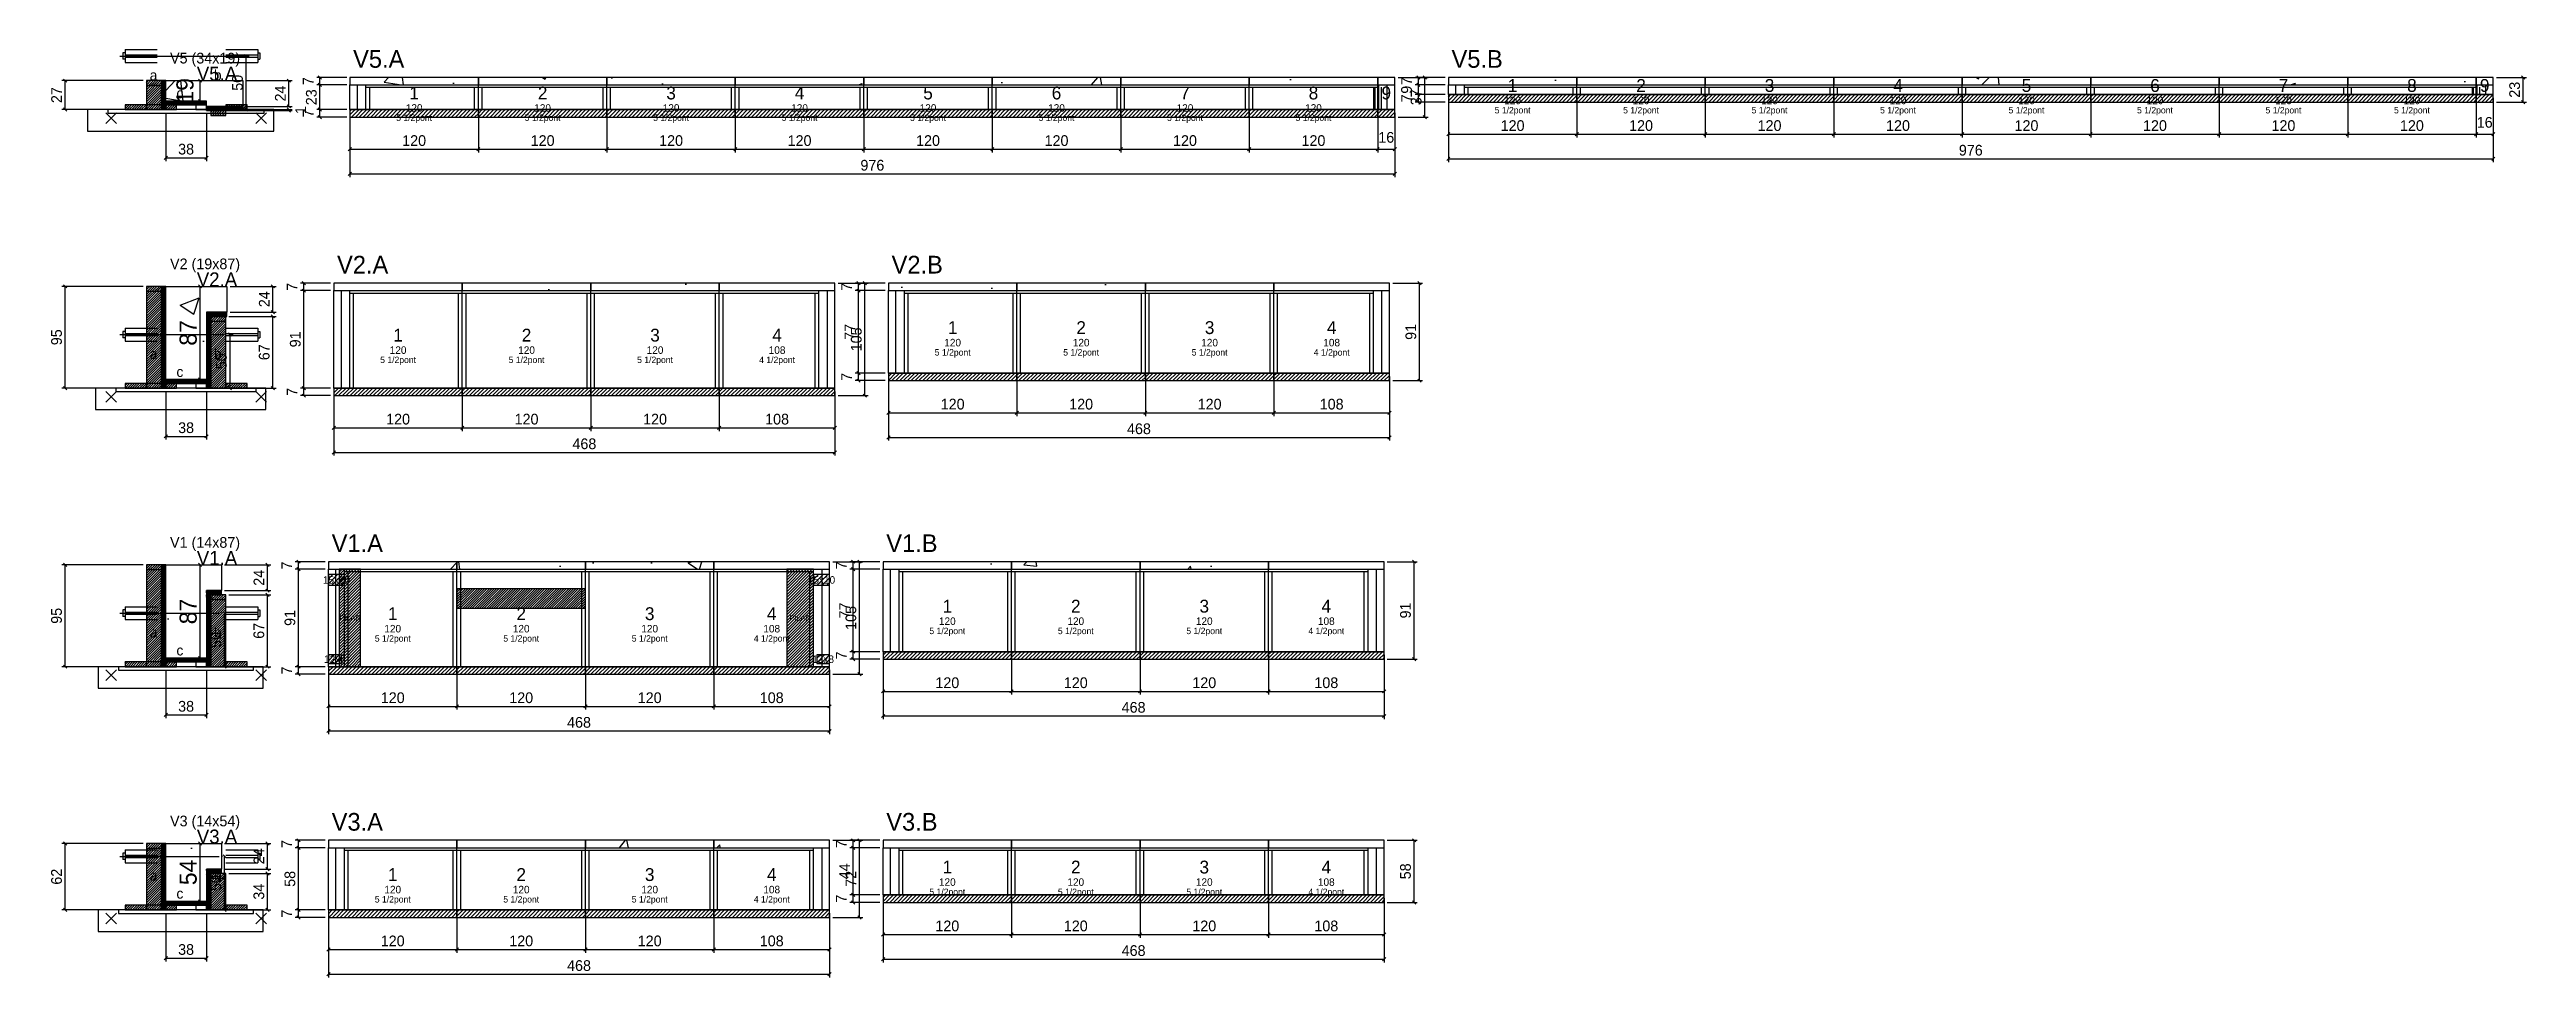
# Model space of a CAD drawing. Extents: x -69 to 3070, y -1060 to 1250.
# Drawn here: x -69 to 2245, y -1060 to -194 of the extents above; entities that cross this region are included whole.
import ezdxf
from ezdxf.enums import TextEntityAlignment as Align

# ---------------------------------------------------------------- set-up
doc = ezdxf.new("R2010")
doc.units = 0
for name, color, linetype in [('5', 5, 'Continuous'), ('barrote', 126, 'Continuous'), ('CONCRETO', 251, 'Continuous'), ('COTA', 241, 'Continuous'), ('Cota Seção (2x)', 241, 'Continuous'), ('detalhes', 7, 'Continuous'), ('Hachura', 251, 'Continuous'), ('Madeira', 126, 'Continuous'), ('NOMENCLATURA', 7, 'Continuous'), ('Painéis', 200, 'Continuous'), ('presilha', 224, 'Continuous'), ('SARR_2.2x7', 40, 'Continuous'), ('SARR_3.5x7', 81, 'Continuous'), ('SCO-___-LAJ', 224, 'Continuous'), ('TENSOR', 224, 'Continuous'), ('texto', 7, 'Continuous'), ('Texto Seção', 7, 'Continuous')]:
    doc.layers.add(name, color=color, linetype=linetype)
doc.dimstyles.new('PAINEL', dxfattribs={"dimtxt": 10, "dimasz": 3, "dimexe": 3, "dimexo": 3, "dimgap": 3, "dimtad": 1, "dimblk": 'OBLIQUE', "dimblk1": 'OBLIQUE', "dimcen": 2.5, "dimclrd": 4, "dimclre": 4, "dimclrt": 240, "dimazin": 3, "dimtfac": 1, "dimtmove": 0, "dimatfit": 3})
doc.dimstyles.new('SECAO2X', dxfattribs={"dimtxt": 16, "dimasz": 3, "dimexe": 3, "dimexo": 3, "dimgap": 3, "dimtad": 1, "dimblk": 'OBLIQUE', "dimblk1": 'OBLIQUE', "dimcen": 2.5, "dimclrd": 4, "dimclre": 4, "dimclrt": 240, "dimazin": 3, "dimtfac": 1, "dimtmove": 0, "dimatfit": 3})

msp = doc.modelspace()

# ---------------------------------------------------------------- texts
at = {"layer": '5'}
for s, height, p in [('1', 12, (272, -234.5)), ('2', 12, (392, -234.5)), ('3', 12, (512, -234.5)), ('4', 12, (632, -234.5)), ('5', 12, (752, -234.5)), ('6', 12, (872, -234.5)), ('7', 12, (992, -234.5)), ('8', 12, (1112, -234.5)), ('9', 12, (1180, -234.5)), ('1', 12, (1298, -227.5)), ('2', 12, (1418, -227.5)), ('3', 12, (1538, -227.5)), ('4', 12, (1658, -227.5)), ('5', 12, (1778, -227.5)), ('6', 12, (1898, -227.5)), ('7', 12, (2018, -227.5)), ('8', 12, (2138, -227.5)), ('9', 12, (2206, -227.5)), ('120', 7, (272, -248.5)), ('120', 7, (392, -248.5)), ('120', 7, (512, -248.5)), ('120', 7, (632, -248.5)), ('120', 7, (752, -248.5)), ('120', 7, (872, -248.5)), ('120', 7, (992, -248.5)), ('120', 7, (1112, -248.5)), ('120', 7, (1298, -241.5)), ('120', 7, (1418, -241.5)), ('120', 7, (1538, -241.5)), ('120', 7, (1658, -241.5)), ('120', 7, (1778, -241.5)), ('120', 7, (1898, -241.5)), ('120', 7, (2018, -241.5)), ('120', 7, (2138, -241.5)), ('1', 12, (257, -460.5)), ('2', 12, (377, -460.5)), ('3', 12, (497, -460.5)), ('4', 12, (611, -460.5)), ('1', 12, (775, -453.5)), ('2', 12, (895, -453.5)), ('3', 12, (1015, -453.5)), ('4', 12, (1129, -453.5)), ('120', 7, (257, -474.5)), ('120', 7, (377, -474.5)), ('120', 7, (497, -474.5)), ('108', 7, (611, -474.5)), ('120', 7, (775, -467.5)), ('120', 7, (895, -467.5)), ('120', 7, (1015, -467.5)), ('108', 7, (1129, -467.5)), ('15x10', 7, (199.5, -689)), ('15x10', 7, (652.5, -689)), ('1', 12, (252, -720.5)), ('2', 12, (372, -720.5)), ('3', 12, (492, -720.5)), ('4', 12, (606, -720.5)), ('1', 12, (770, -713.5)), ('2', 12, (890, -713.5)), ('3', 12, (1010, -713.5)), ('4', 12, (1124, -713.5)), ('PILAR', 5, (212, -724.5)), ('120', 7, (252, -734.5)), ('120', 7, (372, -734.5)), ('120', 7, (492, -734.5)), ('108', 7, (606, -734.5)), ('PILAR', 5, (632.5, -724.5)), ('120', 7, (770, -727.5)), ('120', 7, (890, -727.5)), ('120', 7, (1010, -727.5)), ('108', 7, (1124, -727.5)), ('12x8', 7, (198, -763)), ('12x8', 7, (654, -763)), ('1', 12, (252, -964)), ('2', 12, (372, -964)), ('3', 12, (492, -964)), ('4', 12, (606, -964)), ('120', 7, (770, -971)), ('1', 12, (770, -957)), ('120', 7, (890, -971)), ('2', 12, (890, -957)), ('120', 7, (1010, -971)), ('3', 12, (1010, -957)), ('108', 7, (1124, -971)), ('4', 12, (1124, -957)), ('120', 7, (252, -978)), ('120', 7, (372, -978)), ('120', 7, (492, -978)), ('108', 7, (606, -978))]:
    msp.add_text(s, height=height, dxfattribs=at).set_placement(p, align=Align.MIDDLE_CENTER)
at = {"layer": 'detalhes'}
for s, p in [('a', (25, -222.7)), ('b', (85, -222.7)), ('c', (50, -239.5)), ('a', (25, -482.7)), ('b', (85, -482.7)), ('c', (50, -499.5)), ('a', (25, -742.7)), ('b', (85, -742.7)), ('c', (50, -759.5)), ('a', (25, -969.7)), ('b', (85, -969.7)), ('c', (50, -986.5))]:
    msp.add_text(s, height=9.6, dxfattribs=at).set_placement(p)
at = {"layer": 'NOMENCLATURA'}
for s, p in [('V5.A', (215, -211)), ('V5.B', (1241, -211)), ('V2.A', (200, -403)), ('V2.B', (718, -403)), ('V1.A', (195, -663)), ('V1.B', (713, -663)), ('V3.A', (195, -923)), ('V3.B', (713, -923))]:
    msp.add_text(s, height=16.5, dxfattribs=at).set_placement(p)
at = {"layer": 'texto', "char_height": 6, "attachment_point": 5}
for s, insert in [('5 1/2pont', (272, -258.5)), ('5 1/2pont', (392, -258.5)), ('5 1/2pont', (512, -258.5)), ('5 1/2pont', (632, -258.5)), ('5 1/2pont', (752, -258.5)), ('5 1/2pont', (872, -258.5)), ('5 1/2pont', (992, -258.5)), ('5 1/2pont', (1112, -258.5)), ('5 1/2pont', (1298, -251.5)), ('5 1/2pont', (1418, -251.5)), ('5 1/2pont', (1538, -251.5)), ('5 1/2pont', (1658, -251.5)), ('5 1/2pont', (1778, -251.5)), ('5 1/2pont', (1898, -251.5)), ('5 1/2pont', (2018, -251.5)), ('5 1/2pont', (2138, -251.5)), ('5 1/2pont', (257, -484.5)), ('5 1/2pont', (377, -484.5)), ('5 1/2pont', (497, -484.5)), ('4 1/2pont', (611, -484.5)), ('5 1/2pont', (775, -477.5)), ('5 1/2pont', (895, -477.5)), ('5 1/2pont', (1015, -477.5)), ('4 1/2pont', (1129, -477.5)), ('5 1/2pont', (252, -744.5)), ('5 1/2pont', (372, -744.5)), ('5 1/2pont', (492, -744.5)), ('4 1/2pont', (606, -744.5)), ('5 1/2pont', (770, -737.5)), ('5 1/2pont', (890, -737.5)), ('5 1/2pont', (1010, -737.5)), ('4 1/2pont', (1124, -737.5)), ('5 1/2pont', (252, -988)), ('5 1/2pont', (372, -988)), ('5 1/2pont', (492, -988)), ('4 1/2pont', (606, -988)), ('5 1/2pont', (770, -981)), ('5 1/2pont', (890, -981)), ('5 1/2pont', (1010, -981)), ('4 1/2pont', (1124, -981))]:
    msp.add_mtext(s, dxfattribs=dict(at, insert=insert))
at = {"layer": 'Texto Seção'}
for s, height, p in [('V5 (34x19)', 10, (44, -207)), ('V5.A', 13, (69, -223)), ('V2 (19x87)', 10, (44, -399)), ('V2.A', 13, (69, -415)), ('V1 (14x87)', 10, (44, -659)), ('V1.A', 13, (69, -675)), ('V3 (14x54)', 10, (44, -919)), ('V3.A', 13, (69, -935))]:
    msp.add_text(s, height=height, dxfattribs=at).set_placement(p)

# ---------------------------------------------------------------- blocks, each defined once
blk = doc.blocks.new('_OBLIQUE')
at = {"color": 0, "linetype": 'BYBLOCK'}
blk.add_line((-0.5, -0.5), (0.5, 0.5), dxfattribs=at)

# ---------------------------------------------------------------- dimensions: what is measured, and where the dimension line sits
at = {"layer": 'COTA'}
for base, p1, p2 in [((115, -250), (96, -250), (96, -200)), ((-54, -250), (2, -250), (22, -223)), ((155, -247), (112, -247), (112, -223)), ((184, -227), (212, -227), (212, -220)), ((184, -250), (212, -250), (212, -227)), ((1216, -257), (1188, -257), (1188, -220)), ((1210, -227), (1238, -227), (1238, -220)), ((1210, -236), (1238, -236), (1238, -227)), ((2242, -243), (2214, -243), (2214, -220)), ((155, -250), (96, -250), (96, -251)), ((184, -257), (212, -257), (212, -250)), ((1210, -243), (1238, -243), (1238, -236)), ((-54, -510), (2, -510), (22, -415)), ((140, -439), (97, -439), (97, -415)), ((169, -419), (197, -419), (197, -412)), ((693, -517), (665, -517), (665, -412)), ((687, -419), (715, -419), (715, -412)), ((1211, -503), (1183, -503), (1183, -412)), ((169, -510), (197, -510), (197, -419)), ((687, -496), (715, -496), (715, -419)), ((100, -510), (96, -510), (96, -460)), ((140, -510), (96, -510), (96, -443)), ((169, -517), (197, -517), (197, -510)), ((687, -503), (715, -503), (715, -496)), ((164, -679), (192, -679), (192, -672)), ((688, -777), (660, -777), (660, -672)), ((682, -679), (710, -679), (710, -672)), ((1206, -763), (1178, -763), (1178, -672)), ((-54, -770), (2, -770), (22, -675)), ((135, -699), (92, -699), (92, -675)), ((164, -770), (192, -770), (192, -679)), ((682, -756), (710, -756), (710, -679)), ((135, -770), (96, -770), (96, -703)), ((95, -770), (96, -770), (96, -720)), ((682, -763), (710, -763), (710, -756)), ((164, -777), (192, -777), (192, -770)), ((-54, -997), (2, -997), (22, -935)), ((95, -997), (96, -997), (96, -947)), ((135, -959), (92, -959), (92, -935)), ((164, -939), (192, -939), (192, -932)), ((164, -997), (192, -997), (192, -939)), ((688, -1004), (660, -1004), (660, -932)), ((682, -939), (710, -939), (710, -932)), ((682, -983), (710, -983), (710, -939)), ((1206, -990), (1178, -990), (1178, -932)), ((135, -997), (96, -997), (96, -963)), ((682, -990), (710, -990), (710, -983)), ((164, -1004), (192, -1004), (192, -997))]:
    msp.add_linear_dim(base=base, p1=p1, p2=p2, angle=90, dimstyle='PAINEL', dxfattribs=at).render()
for base, p1, p2 in [((40, -295), (40, -250), (78, -250)), ((212, -287), (212, -250), (332, -250)), ((212, -310), (212, -250), (1188, -250)), ((332, -287), (332, -250), (452, -250)), ((452, -287), (452, -250), (572, -250)), ((572, -287), (572, -250), (692, -250)), ((692, -287), (692, -250), (812, -250)), ((812, -287), (812, -250), (932, -250)), ((932, -287), (932, -250), (1052, -250)), ((1052, -287), (1052, -250), (1172, -250)), ((1172, -287), (1172, -250), (1188, -250)), ((1238, -273), (1238, -236), (1358, -236)), ((1238, -296), (1238, -236), (2214, -236)), ((1358, -273), (1358, -236), (1478, -236)), ((1478, -273), (1478, -236), (1598, -236)), ((1598, -273), (1598, -236), (1718, -236)), ((1718, -273), (1718, -236), (1838, -236)), ((1838, -273), (1838, -236), (1958, -236)), ((1958, -273), (1958, -236), (2078, -236)), ((2078, -273), (2078, -236), (2198, -236)), ((2198, -273), (2198, -236), (2214, -236)), ((715, -533), (715, -496), (835, -496)), ((715, -556), (715, -496), (1183, -496)), ((835, -533), (835, -496), (955, -496)), ((955, -533), (955, -496), (1075, -496)), ((1075, -533), (1075, -496), (1183, -496)), ((40, -555), (40, -510), (78, -510)), ((197, -547), (197, -510), (317, -510)), ((197, -570), (197, -510), (665, -510)), ((317, -547), (317, -510), (437, -510)), ((437, -547), (437, -510), (557, -510)), ((557, -547), (557, -510), (665, -510)), ((710, -793), (710, -756), (830, -756)), ((710, -816), (710, -756), (1178, -756)), ((830, -793), (830, -756), (950, -756)), ((950, -793), (950, -756), (1070, -756)), ((1070, -793), (1070, -756), (1178, -756)), ((40, -815), (40, -770), (78, -770)), ((192, -807), (192, -770), (312, -770)), ((192, -830), (192, -770), (660, -770)), ((312, -807), (312, -770), (432, -770)), ((432, -807), (432, -770), (552, -770)), ((552, -807), (552, -770), (660, -770)), ((710, -1020), (710, -983), (830, -983)), ((710, -1043), (710, -983), (1178, -983)), ((830, -1020), (830, -983), (950, -983)), ((950, -1020), (950, -983), (1070, -983)), ((1070, -1020), (1070, -983), (1178, -983)), ((40, -1042), (40, -997), (78, -997)), ((192, -1034), (192, -997), (312, -997)), ((192, -1057), (192, -997), (660, -997)), ((312, -1034), (312, -997), (432, -997)), ((432, -1034), (432, -997), (552, -997)), ((552, -1034), (552, -997), (660, -997))]:
    msp.add_linear_dim(base=base, p1=p1, p2=p2, dimstyle='PAINEL', dxfattribs=at).render()
at = {"layer": 'Cota Seção (2x)'}
for base, p1, p2 in [((72, -242), (40, -242), (40, -223)), ((72, -502), (40, -502), (40, -415)), ((72, -762), (40, -762), (40, -675)), ((72, -989), (40, -989), (40, -935))]:
    msp.add_linear_dim(base=base, p1=p1, p2=p2, angle=90, dimstyle='SECAO2X', dxfattribs=at).render()

# ---------------------------------------------------------------- hatches: boundary and pattern name
at = {"layer": 'Hachura'}
h = msp.add_hatch(dxfattribs=at)
h.set_pattern_fill('ANSI31', scale=0.5)
h.paths.add_polyline_path([(22, -250), (36, -250), (36, -223), (22, -223)])
h = msp.add_hatch(dxfattribs=at)
h.set_pattern_fill('ANSI31', scale=0.5)
h.paths.add_polyline_path([(22, -227.4), (36, -227.4), (36, -223), (22, -223)])
h = msp.add_hatch(dxfattribs=at)
h.set_pattern_fill('SOLID')
h.paths.add_polyline_path([(36, -250), (40, -250), (40, -223), (36, -223)])
h = msp.add_hatch(dxfattribs=at)
h.set_pattern_fill('AR-CONC')
h.paths.add_polyline_path([(40, -242), (40, -223), (112, -223), (112, -247), (78, -247), (78, -242)])
h = msp.add_hatch(dxfattribs=at)
h.set_pattern_fill('AR-CONC', scale=0.8)
h.paths.add_polyline_path([(212, -227), (332, -227), (332, -220), (212, -220)])
h = msp.add_hatch(dxfattribs=at)
h.set_pattern_fill('AR-CONC', scale=0.8)
h.paths.add_polyline_path([(332, -227), (452, -227), (452, -220), (332, -220)])
h = msp.add_hatch(dxfattribs=at)
h.set_pattern_fill('AR-CONC', scale=0.8)
h.paths.add_polyline_path([(452, -227), (572, -227), (572, -220), (452, -220)])
h = msp.add_hatch(dxfattribs=at)
h.set_pattern_fill('AR-CONC', scale=0.8)
h.paths.add_polyline_path([(572, -227), (692, -227), (692, -220), (572, -220)])
h = msp.add_hatch(dxfattribs=at)
h.set_pattern_fill('AR-CONC', scale=0.8)
h.paths.add_polyline_path([(692, -227), (812, -227), (812, -220), (692, -220)])
h = msp.add_hatch(dxfattribs=at)
h.set_pattern_fill('AR-CONC', scale=0.8)
h.paths.add_polyline_path([(812, -227), (932, -227), (932, -220), (812, -220)])
h = msp.add_hatch(dxfattribs=at)
h.set_pattern_fill('AR-CONC', scale=0.8)
h.paths.add_polyline_path([(932, -227), (1052, -227), (1052, -220), (932, -220)])
h = msp.add_hatch(dxfattribs=at)
h.set_pattern_fill('AR-CONC', scale=0.8)
h.paths.add_polyline_path([(1052, -227), (1172, -227), (1172, -220), (1052, -220)])
h = msp.add_hatch(dxfattribs=at)
h.set_pattern_fill('AR-CONC', scale=0.8)
h.paths.add_polyline_path([(1172, -227), (1188, -227), (1188, -220), (1172, -220)])
h = msp.add_hatch(dxfattribs=at)
h.set_pattern_fill('AR-CONC', scale=0.8)
h.paths.add_polyline_path([(1238, -227), (1358, -227), (1358, -220), (1238, -220)])
h = msp.add_hatch(dxfattribs=at)
h.set_pattern_fill('AR-CONC', scale=0.8)
h.paths.add_polyline_path([(1358, -227), (1478, -227), (1478, -220), (1358, -220)])
h = msp.add_hatch(dxfattribs=at)
h.set_pattern_fill('AR-CONC', scale=0.8)
h.paths.add_polyline_path([(1478, -227), (1598, -227), (1598, -220), (1478, -220)])
h = msp.add_hatch(dxfattribs=at)
h.set_pattern_fill('AR-CONC', scale=0.8)
h.paths.add_polyline_path([(1598, -227), (1718, -227), (1718, -220), (1598, -220)])
h = msp.add_hatch(dxfattribs=at)
h.set_pattern_fill('AR-CONC', scale=0.8)
h.paths.add_polyline_path([(1718, -227), (1838, -227), (1838, -220), (1718, -220)])
h = msp.add_hatch(dxfattribs=at)
h.set_pattern_fill('AR-CONC', scale=0.8)
h.paths.add_polyline_path([(1838, -227), (1958, -227), (1958, -220), (1838, -220)])
h = msp.add_hatch(dxfattribs=at)
h.set_pattern_fill('AR-CONC', scale=0.8)
h.paths.add_polyline_path([(1958, -227), (2078, -227), (2078, -220), (1958, -220)])
h = msp.add_hatch(dxfattribs=at)
h.set_pattern_fill('AR-CONC', scale=0.8)
h.paths.add_polyline_path([(2078, -227), (2198, -227), (2198, -220), (2078, -220)])
h = msp.add_hatch(dxfattribs=at)
h.set_pattern_fill('AR-CONC', scale=0.8)
h.paths.add_polyline_path([(2198, -227), (2214, -227), (2214, -220), (2198, -220)])
h = msp.add_hatch(dxfattribs=at)
h.set_pattern_fill('ANSI31', scale=0.5)
h.paths.add_polyline_path([(2, -250), (22, -250), (22, -245.6), (2, -245.6)])
h = msp.add_hatch(dxfattribs=at)
h.set_pattern_fill('SOLID')
h.paths.add_polyline_path([(40, -245.6), (78, -245.6), (78, -242), (40, -242)])
h = msp.add_hatch(dxfattribs=at)
h.set_pattern_fill('ANSI31', scale=0.5)
h.paths.add_polyline_path([(40, -250), (50, -250), (50, -245.6), (40, -245.6)])
h = msp.add_hatch(dxfattribs=at)
h.set_pattern_fill('SOLID')
h.paths.add_polyline_path([(78, -251), (112, -251), (112, -247), (78, -247)])
h = msp.add_hatch(dxfattribs=at)
h.set_pattern_fill('SOLID')
h.paths.add_polyline_path([(78, -250), (82, -250), (82, -251), (78, -251)])
h = msp.add_hatch(dxfattribs=at)
h.set_pattern_fill('ANSI31', scale=0.5)
h.paths.add_polyline_path([(82, -250), (96, -250), (96, -251), (82, -251)])
h = msp.add_hatch(dxfattribs=at)
h.set_pattern_fill('ANSI31', scale=0.5)
h.paths.add_polyline_path([(82, -255.4), (96, -255.4), (96, -251), (82, -251)])
h = msp.add_hatch(dxfattribs=at)
h.set_pattern_fill('ANSI31', scale=0.5)
h.paths.add_polyline_path([(96, -250), (116, -250), (116, -245.6), (96, -245.6)])
h = msp.add_hatch(dxfattribs=at)
h.set_pattern_fill('ANSI31', scale=0.8)
h.paths.add_polyline_path([(212, -257), (332, -257), (332, -250), (212, -250)])
h = msp.add_hatch(dxfattribs=at)
h.set_pattern_fill('ANSI31', scale=0.8)
h.paths.add_polyline_path([(332, -257), (452, -257), (452, -250), (332, -250)])
h = msp.add_hatch(dxfattribs=at)
h.set_pattern_fill('ANSI31', scale=0.8)
h.paths.add_polyline_path([(452, -257), (572, -257), (572, -250), (452, -250)])
h = msp.add_hatch(dxfattribs=at)
h.set_pattern_fill('ANSI31', scale=0.8)
h.paths.add_polyline_path([(572, -257), (692, -257), (692, -250), (572, -250)])
h = msp.add_hatch(dxfattribs=at)
h.set_pattern_fill('ANSI31', scale=0.8)
h.paths.add_polyline_path([(692, -257), (812, -257), (812, -250), (692, -250)])
h = msp.add_hatch(dxfattribs=at)
h.set_pattern_fill('ANSI31', scale=0.8)
h.paths.add_polyline_path([(812, -257), (932, -257), (932, -250), (812, -250)])
h = msp.add_hatch(dxfattribs=at)
h.set_pattern_fill('ANSI31', scale=0.8)
h.paths.add_polyline_path([(932, -257), (1052, -257), (1052, -250), (932, -250)])
h = msp.add_hatch(dxfattribs=at)
h.set_pattern_fill('ANSI31', scale=0.8)
h.paths.add_polyline_path([(1052, -257), (1172, -257), (1172, -250), (1052, -250)])
h = msp.add_hatch(dxfattribs=at)
h.set_pattern_fill('ANSI31', scale=0.8)
h.paths.add_polyline_path([(1172, -257), (1188, -257), (1188, -250), (1172, -250)])
h = msp.add_hatch(dxfattribs=at)
h.set_pattern_fill('ANSI31', scale=0.8)
h.paths.add_polyline_path([(1238, -243), (1358, -243), (1358, -236), (1238, -236)])
h = msp.add_hatch(dxfattribs=at)
h.set_pattern_fill('ANSI31', scale=0.8)
h.paths.add_polyline_path([(1358, -243), (1478, -243), (1478, -236), (1358, -236)])
h = msp.add_hatch(dxfattribs=at)
h.set_pattern_fill('ANSI31', scale=0.8)
h.paths.add_polyline_path([(1478, -243), (1598, -243), (1598, -236), (1478, -236)])
h = msp.add_hatch(dxfattribs=at)
h.set_pattern_fill('ANSI31', scale=0.8)
h.paths.add_polyline_path([(1598, -243), (1718, -243), (1718, -236), (1598, -236)])
h = msp.add_hatch(dxfattribs=at)
h.set_pattern_fill('ANSI31', scale=0.8)
h.paths.add_polyline_path([(1718, -243), (1838, -243), (1838, -236), (1718, -236)])
h = msp.add_hatch(dxfattribs=at)
h.set_pattern_fill('ANSI31', scale=0.8)
h.paths.add_polyline_path([(1838, -243), (1958, -243), (1958, -236), (1838, -236)])
h = msp.add_hatch(dxfattribs=at)
h.set_pattern_fill('ANSI31', scale=0.8)
h.paths.add_polyline_path([(1958, -243), (2078, -243), (2078, -236), (1958, -236)])
h = msp.add_hatch(dxfattribs=at)
h.set_pattern_fill('ANSI31', scale=0.8)
h.paths.add_polyline_path([(2078, -243), (2198, -243), (2198, -236), (2078, -236)])
h = msp.add_hatch(dxfattribs=at)
h.set_pattern_fill('ANSI31', scale=0.8)
h.paths.add_polyline_path([(2198, -243), (2214, -243), (2214, -236), (2198, -236)])
h = msp.add_hatch(dxfattribs=at)
h.set_pattern_fill('ANSI31', scale=0.5)
h.paths.add_polyline_path([(22, -510), (36, -510), (36, -415), (22, -415)])
h = msp.add_hatch(dxfattribs=at)
h.set_pattern_fill('ANSI31', scale=0.5)
h.paths.add_polyline_path([(22, -419.4), (36, -419.4), (36, -415), (22, -415)])
h = msp.add_hatch(dxfattribs=at)
h.set_pattern_fill('SOLID')
h.paths.add_polyline_path([(36, -510), (40, -510), (40, -415), (36, -415)])
h = msp.add_hatch(dxfattribs=at)
h.set_pattern_fill('AR-CONC')
h.paths.add_polyline_path([(40, -502), (40, -415), (97, -415), (97, -439), (78, -439), (78, -502)])
h = msp.add_hatch(dxfattribs=at)
h.set_pattern_fill('AR-CONC', scale=0.8)
h.paths.add_polyline_path([(197, -419), (317, -419), (317, -412), (197, -412)])
h = msp.add_hatch(dxfattribs=at)
h.set_pattern_fill('AR-CONC', scale=0.8)
h.paths.add_polyline_path([(317, -419), (437, -419), (437, -412), (317, -412)])
h = msp.add_hatch(dxfattribs=at)
h.set_pattern_fill('AR-CONC', scale=0.8)
h.paths.add_polyline_path([(437, -419), (557, -419), (557, -412), (437, -412)])
h = msp.add_hatch(dxfattribs=at)
h.set_pattern_fill('AR-CONC', scale=0.8)
h.paths.add_polyline_path([(557, -419), (665, -419), (665, -412), (557, -412)])
h = msp.add_hatch(dxfattribs=at)
h.set_pattern_fill('AR-CONC', scale=0.8)
h.paths.add_polyline_path([(715, -419), (835, -419), (835, -412), (715, -412)])
h = msp.add_hatch(dxfattribs=at)
h.set_pattern_fill('AR-CONC', scale=0.8)
h.paths.add_polyline_path([(835, -419), (955, -419), (955, -412), (835, -412)])
h = msp.add_hatch(dxfattribs=at)
h.set_pattern_fill('AR-CONC', scale=0.8)
h.paths.add_polyline_path([(955, -419), (1075, -419), (1075, -412), (955, -412)])
h = msp.add_hatch(dxfattribs=at)
h.set_pattern_fill('AR-CONC', scale=0.8)
h.paths.add_polyline_path([(1075, -419), (1183, -419), (1183, -412), (1075, -412)])
h = msp.add_hatch(dxfattribs=at)
h.set_pattern_fill('SOLID')
h.paths.add_polyline_path([(78, -443), (97, -443), (97, -439), (78, -439)])
h = msp.add_hatch(dxfattribs=at)
h.set_pattern_fill('SOLID')
h.paths.add_polyline_path([(78, -510), (82, -510), (82, -443), (78, -443)])
h = msp.add_hatch(dxfattribs=at)
h.set_pattern_fill('ANSI31', scale=0.5)
h.paths.add_polyline_path([(82, -510), (96, -510), (96, -443), (82, -443)])
h = msp.add_hatch(dxfattribs=at)
h.set_pattern_fill('ANSI31', scale=0.5)
h.paths.add_polyline_path([(82, -447.4), (96, -447.4), (96, -443), (82, -443)])
h = msp.add_hatch(dxfattribs=at)
h.set_pattern_fill('ANSI31', scale=0.5)
h.paths.add_polyline_path([(2, -510), (22, -510), (22, -505.6), (2, -505.6)])
h = msp.add_hatch(dxfattribs=at)
h.set_pattern_fill('SOLID')
h.paths.add_polyline_path([(40, -505.6), (78, -505.6), (78, -502), (40, -502)])
h = msp.add_hatch(dxfattribs=at)
h.set_pattern_fill('ANSI31', scale=0.5)
h.paths.add_polyline_path([(40, -510), (50, -510), (50, -505.6), (40, -505.6)])
h = msp.add_hatch(dxfattribs=at)
h.set_pattern_fill('ANSI31', scale=0.5)
h.paths.add_polyline_path([(96, -510), (116, -510), (116, -505.6), (96, -505.6)])
h = msp.add_hatch(dxfattribs=at)
h.set_pattern_fill('ANSI31', scale=0.8)
h.paths.add_polyline_path([(715, -503), (835, -503), (835, -496), (715, -496)])
h = msp.add_hatch(dxfattribs=at)
h.set_pattern_fill('ANSI31', scale=0.8)
h.paths.add_polyline_path([(835, -503), (955, -503), (955, -496), (835, -496)])
h = msp.add_hatch(dxfattribs=at)
h.set_pattern_fill('ANSI31', scale=0.8)
h.paths.add_polyline_path([(955, -503), (1075, -503), (1075, -496), (955, -496)])
h = msp.add_hatch(dxfattribs=at)
h.set_pattern_fill('ANSI31', scale=0.8)
h.paths.add_polyline_path([(1075, -503), (1183, -503), (1183, -496), (1075, -496)])
h = msp.add_hatch(dxfattribs=at)
h.set_pattern_fill('ANSI31', scale=0.8)
h.paths.add_polyline_path([(197, -517), (317, -517), (317, -510), (197, -510)])
h = msp.add_hatch(dxfattribs=at)
h.set_pattern_fill('ANSI31', scale=0.8)
h.paths.add_polyline_path([(317, -517), (437, -517), (437, -510), (317, -510)])
h = msp.add_hatch(dxfattribs=at)
h.set_pattern_fill('ANSI31', scale=0.8)
h.paths.add_polyline_path([(437, -517), (557, -517), (557, -510), (437, -510)])
h = msp.add_hatch(dxfattribs=at)
h.set_pattern_fill('ANSI31', scale=0.8)
h.paths.add_polyline_path([(557, -517), (665, -517), (665, -510), (557, -510)])
h = msp.add_hatch(dxfattribs=at)
h.set_pattern_fill('ANSI31', scale=0.5)
h.paths.add_polyline_path([(22, -770), (36, -770), (36, -675), (22, -675)])
h = msp.add_hatch(dxfattribs=at)
h.set_pattern_fill('ANSI31', scale=0.5)
h.paths.add_polyline_path([(22, -679.4), (36, -679.4), (36, -675), (22, -675)])
h = msp.add_hatch(dxfattribs=at)
h.set_pattern_fill('SOLID')
h.paths.add_polyline_path([(36, -770), (40, -770), (40, -675), (36, -675)])
h = msp.add_hatch(dxfattribs=at)
h.set_pattern_fill('AR-CONC')
h.paths.add_polyline_path([(40, -762), (40, -675), (92, -675), (92, -699), (78, -699), (78, -762)])
h = msp.add_hatch(dxfattribs=at)
h.set_pattern_fill('AR-CONC', scale=0.8)
h.paths.add_polyline_path([(192, -679), (312, -679), (312, -672), (192, -672)])
h = msp.add_hatch(dxfattribs=at)
h.set_pattern_fill('ANSI31')
h.paths.add_polyline_path([(192, -694), (207, -694), (207, -684), (192, -684)])
h = msp.add_hatch(dxfattribs=at)
h.set_pattern_fill('ANSI31', scale=0.6)
h.paths.add_polyline_path([(202, -770), (222, -770), (222, -679), (202, -679)])
h = msp.add_hatch(dxfattribs=at)
h.set_pattern_fill('AR-CONC', scale=0.8)
h.paths.add_polyline_path([(312, -679), (432, -679), (432, -672), (312, -672)])
h = msp.add_hatch(dxfattribs=at)
h.set_pattern_fill('AR-CONC', scale=0.8)
h.paths.add_polyline_path([(432, -679), (552, -679), (552, -672), (432, -672)])
h = msp.add_hatch(dxfattribs=at)
h.set_pattern_fill('AR-CONC', scale=0.8)
h.paths.add_polyline_path([(552, -679), (660, -679), (660, -672), (552, -672)])
h = msp.add_hatch(dxfattribs=at)
h.set_pattern_fill('ANSI31', scale=0.6)
h.paths.add_polyline_path([(620, -770), (645, -770), (645, -679), (620, -679)])
h = msp.add_hatch(dxfattribs=at)
h.set_pattern_fill('ANSI31')
h.paths.add_polyline_path([(645, -694), (660, -694), (660, -684), (645, -684)])
h = msp.add_hatch(dxfattribs=at)
h.set_pattern_fill('AR-CONC', scale=0.8)
h.paths.add_polyline_path([(710, -679), (830, -679), (830, -672), (710, -672)])
h = msp.add_hatch(dxfattribs=at)
h.set_pattern_fill('AR-CONC', scale=0.8)
h.paths.add_polyline_path([(830, -679), (950, -679), (950, -672), (830, -672)])
h = msp.add_hatch(dxfattribs=at)
h.set_pattern_fill('AR-CONC', scale=0.8)
h.paths.add_polyline_path([(950, -679), (1070, -679), (1070, -672), (950, -672)])
h = msp.add_hatch(dxfattribs=at)
h.set_pattern_fill('AR-CONC', scale=0.8)
h.paths.add_polyline_path([(1070, -679), (1178, -679), (1178, -672), (1070, -672)])
h = msp.add_hatch(dxfattribs=at)
h.set_pattern_fill('SOLID')
h.paths.add_polyline_path([(78, -703), (92, -703), (92, -699), (78, -699)])
h = msp.add_hatch(dxfattribs=at)
h.set_pattern_fill('SOLID')
h.paths.add_polyline_path([(78, -770), (82, -770), (82, -703), (78, -703)])
h = msp.add_hatch(dxfattribs=at)
h.set_pattern_fill('ANSI31', scale=0.5)
h.paths.add_polyline_path([(82, -770), (96, -770), (96, -703), (82, -703)])
h = msp.add_hatch(dxfattribs=at)
h.set_pattern_fill('ANSI31', scale=0.5)
h.paths.add_polyline_path([(82, -707.4), (96, -707.4), (96, -703), (82, -703)])
h = msp.add_hatch(dxfattribs=at)
h.set_pattern_fill('ANSI31', scale=0.5)
h.paths.add_polyline_path([(312, -715.4), (432, -715.4), (432, -697.2), (312, -697.2)])
h = msp.add_hatch(dxfattribs=at)
h.set_pattern_fill('SOLID')
h.paths.add_polyline_path([(40, -765.6), (78, -765.6), (78, -762), (40, -762)])
h = msp.add_hatch(dxfattribs=at)
h.set_pattern_fill('ANSI31')
h.paths.add_polyline_path([(192, -767), (204, -767), (204, -759), (192, -759)])
h = msp.add_hatch(dxfattribs=at)
h.set_pattern_fill('ANSI31')
h.paths.add_polyline_path([(648, -767), (660, -767), (660, -759), (648, -759)])
h = msp.add_hatch(dxfattribs=at)
h.set_pattern_fill('ANSI31', scale=0.8)
h.paths.add_polyline_path([(710, -763), (830, -763), (830, -756), (710, -756)])
h = msp.add_hatch(dxfattribs=at)
h.set_pattern_fill('ANSI31', scale=0.8)
h.paths.add_polyline_path([(830, -763), (950, -763), (950, -756), (830, -756)])
h = msp.add_hatch(dxfattribs=at)
h.set_pattern_fill('ANSI31', scale=0.8)
h.paths.add_polyline_path([(950, -763), (1070, -763), (1070, -756), (950, -756)])
h = msp.add_hatch(dxfattribs=at)
h.set_pattern_fill('ANSI31', scale=0.8)
h.paths.add_polyline_path([(1070, -763), (1178, -763), (1178, -756), (1070, -756)])
h = msp.add_hatch(dxfattribs=at)
h.set_pattern_fill('ANSI31', scale=0.5)
h.paths.add_polyline_path([(2, -770), (22, -770), (22, -765.6), (2, -765.6)])
h = msp.add_hatch(dxfattribs=at)
h.set_pattern_fill('ANSI31', scale=0.5)
h.paths.add_polyline_path([(40, -770), (50, -770), (50, -765.6), (40, -765.6)])
h = msp.add_hatch(dxfattribs=at)
h.set_pattern_fill('ANSI31', scale=0.5)
h.paths.add_polyline_path([(96, -770), (116, -770), (116, -765.6), (96, -765.6)])
h = msp.add_hatch(dxfattribs=at)
h.set_pattern_fill('ANSI31', scale=0.8)
h.paths.add_polyline_path([(192, -777), (312, -777), (312, -770), (192, -770)])
h = msp.add_hatch(dxfattribs=at)
h.set_pattern_fill('ANSI31', scale=0.8)
h.paths.add_polyline_path([(312, -777), (432, -777), (432, -770), (312, -770)])
h = msp.add_hatch(dxfattribs=at)
h.set_pattern_fill('ANSI31', scale=0.8)
h.paths.add_polyline_path([(432, -777), (552, -777), (552, -770), (432, -770)])
h = msp.add_hatch(dxfattribs=at)
h.set_pattern_fill('ANSI31', scale=0.8)
h.paths.add_polyline_path([(552, -777), (660, -777), (660, -770), (552, -770)])
h = msp.add_hatch(dxfattribs=at)
h.set_pattern_fill('ANSI31', scale=0.5)
h.paths.add_polyline_path([(22, -997), (36, -997), (36, -935), (22, -935)])
h = msp.add_hatch(dxfattribs=at)
h.set_pattern_fill('ANSI31', scale=0.5)
h.paths.add_polyline_path([(22, -939.4), (36, -939.4), (36, -935), (22, -935)])
h = msp.add_hatch(dxfattribs=at)
h.set_pattern_fill('SOLID')
h.paths.add_polyline_path([(36, -997), (40, -997), (40, -935), (36, -935)])
h = msp.add_hatch(dxfattribs=at)
h.set_pattern_fill('AR-CONC')
h.paths.add_polyline_path([(40, -989), (40, -935), (92, -935), (92, -959), (78, -959), (78, -989)])
h = msp.add_hatch(dxfattribs=at)
h.set_pattern_fill('AR-CONC', scale=0.8)
h.paths.add_polyline_path([(192, -939), (312, -939), (312, -932), (192, -932)])
h = msp.add_hatch(dxfattribs=at)
h.set_pattern_fill('AR-CONC', scale=0.8)
h.paths.add_polyline_path([(312, -939), (432, -939), (432, -932), (312, -932)])
h = msp.add_hatch(dxfattribs=at)
h.set_pattern_fill('AR-CONC', scale=0.8)
h.paths.add_polyline_path([(432, -939), (552, -939), (552, -932), (432, -932)])
h = msp.add_hatch(dxfattribs=at)
h.set_pattern_fill('AR-CONC', scale=0.8)
h.paths.add_polyline_path([(552, -939), (660, -939), (660, -932), (552, -932)])
h = msp.add_hatch(dxfattribs=at)
h.set_pattern_fill('AR-CONC', scale=0.8)
h.paths.add_polyline_path([(710, -939), (830, -939), (830, -932), (710, -932)])
h = msp.add_hatch(dxfattribs=at)
h.set_pattern_fill('AR-CONC', scale=0.8)
h.paths.add_polyline_path([(830, -939), (950, -939), (950, -932), (830, -932)])
h = msp.add_hatch(dxfattribs=at)
h.set_pattern_fill('AR-CONC', scale=0.8)
h.paths.add_polyline_path([(950, -939), (1070, -939), (1070, -932), (950, -932)])
h = msp.add_hatch(dxfattribs=at)
h.set_pattern_fill('AR-CONC', scale=0.8)
h.paths.add_polyline_path([(1070, -939), (1178, -939), (1178, -932), (1070, -932)])
h = msp.add_hatch(dxfattribs=at)
h.set_pattern_fill('SOLID')
h.paths.add_polyline_path([(78, -963), (92, -963), (92, -959), (78, -959)])
h = msp.add_hatch(dxfattribs=at)
h.set_pattern_fill('SOLID')
h.paths.add_polyline_path([(78, -997), (82, -997), (82, -963), (78, -963)])
h = msp.add_hatch(dxfattribs=at)
h.set_pattern_fill('ANSI31', scale=0.5)
h.paths.add_polyline_path([(82, -997), (96, -997), (96, -963), (82, -963)])
h = msp.add_hatch(dxfattribs=at)
h.set_pattern_fill('ANSI31', scale=0.5)
h.paths.add_polyline_path([(82, -967.4), (96, -967.4), (96, -963), (82, -963)])
h = msp.add_hatch(dxfattribs=at)
h.set_pattern_fill('ANSI31', scale=0.5)
h.paths.add_polyline_path([(2, -997), (22, -997), (22, -992.6), (2, -992.6)])
h = msp.add_hatch(dxfattribs=at)
h.set_pattern_fill('SOLID')
h.paths.add_polyline_path([(40, -992.6), (78, -992.6), (78, -989), (40, -989)])
h = msp.add_hatch(dxfattribs=at)
h.set_pattern_fill('ANSI31', scale=0.5)
h.paths.add_polyline_path([(40, -997), (50, -997), (50, -992.6), (40, -992.6)])
h = msp.add_hatch(dxfattribs=at)
h.set_pattern_fill('ANSI31', scale=0.5)
h.paths.add_polyline_path([(96, -997), (116, -997), (116, -992.6), (96, -992.6)])
h = msp.add_hatch(dxfattribs=at)
h.set_pattern_fill('ANSI31', scale=0.8)
h.paths.add_polyline_path([(710, -990), (830, -990), (830, -983), (710, -983)])
h = msp.add_hatch(dxfattribs=at)
h.set_pattern_fill('ANSI31', scale=0.8)
h.paths.add_polyline_path([(830, -990), (950, -990), (950, -983), (830, -983)])
h = msp.add_hatch(dxfattribs=at)
h.set_pattern_fill('ANSI31', scale=0.8)
h.paths.add_polyline_path([(950, -990), (1070, -990), (1070, -983), (950, -983)])
h = msp.add_hatch(dxfattribs=at)
h.set_pattern_fill('ANSI31', scale=0.8)
h.paths.add_polyline_path([(1070, -990), (1178, -990), (1178, -983), (1070, -983)])
h = msp.add_hatch(dxfattribs=at)
h.set_pattern_fill('ANSI31', scale=0.8)
h.paths.add_polyline_path([(192, -1004), (312, -1004), (312, -997), (192, -997)])
h = msp.add_hatch(dxfattribs=at)
h.set_pattern_fill('ANSI31', scale=0.8)
h.paths.add_polyline_path([(312, -1004), (432, -1004), (432, -997), (312, -997)])
h = msp.add_hatch(dxfattribs=at)
h.set_pattern_fill('ANSI31', scale=0.8)
h.paths.add_polyline_path([(432, -1004), (552, -1004), (552, -997), (432, -997)])
h = msp.add_hatch(dxfattribs=at)
h.set_pattern_fill('ANSI31', scale=0.8)
h.paths.add_polyline_path([(552, -1004), (660, -1004), (660, -997), (552, -997)])

# ---------------------------------------------------------------- linework, layer by layer
for p, q in [((0, -197), (0, -203)), ((2, -197), (0, -197)), ((2, -203), (0, -203)), ((2, -194), (32, -194)), ((2, -194), (2, -206)), ((2, -199), (32, -199)), ((2, -201), (32, -201)), ((2, -206), (32, -206)), ((96, -194), (126, -194)), ((96, -199), (126, -199)), ((96, -201), (126, -201)), ((96, -206), (126, -206)), ((126, -194), (126, -206)), ((126, -197), (128, -197)), ((126, -203), (128, -203)), ((128, -197), (128, -203)), ((0, -457), (0, -463)), ((2, -457), (0, -457)), ((2, -454), (32, -454)), ((2, -454), (2, -466)), ((2, -459), (32, -459)), ((2, -461), (32, -461)), ((96, -454), (126, -454)), ((96, -459), (126, -459)), ((96, -461), (126, -461)), ((126, -454), (126, -466)), ((126, -457), (128, -457)), ((128, -457), (128, -463)), ((2, -463), (0, -463)), ((2, -466), (32, -466)), ((96, -466), (126, -466)), ((126, -463), (128, -463)), ((0, -717), (0, -723)), ((2, -717), (0, -717)), ((2, -714), (32, -714)), ((2, -714), (2, -726)), ((96, -714), (126, -714)), ((126, -714), (126, -726)), ((126, -717), (128, -717)), ((128, -717), (128, -723)), ((2, -723), (0, -723)), ((2, -719), (32, -719)), ((2, -721), (32, -721)), ((2, -726), (32, -726)), ((96, -719), (126, -719)), ((96, -721), (126, -721)), ((96, -726), (126, -726)), ((126, -723), (128, -723)), ((0, -944), (0, -950)), ((2, -944), (0, -944)), ((2, -941), (32, -941)), ((2, -941), (2, -953)), ((2, -946), (32, -946)), ((2, -948), (32, -948)), ((96, -941), (126, -941)), ((96, -946), (126, -946)), ((96, -948), (126, -948)), ((126, -941), (126, -953)), ((126, -944), (128, -944)), ((128, -944), (128, -950)), ((2, -950), (0, -950)), ((2, -953), (32, -953)), ((96, -953), (126, -953)), ((126, -950), (128, -950))]:
    msp.add_line(p, q)
at = {"layer": 'barrote'}
for points in [[(-33, -270), (141, -270), (141, -250), (-33, -250)], [(-25.5, -530), (133.5, -530), (133.5, -510), (-25.5, -510)], [(-23, -790), (131, -790), (131, -770), (-23, -770)], [(-23, -1017), (131, -1017), (131, -997), (-23, -997)]]:
    msp.add_lwpolyline(points, close=True, dxfattribs=at)
at = {"layer": 'CONCRETO'}
for points in [[(40, -242), (40, -223), (112, -223), (112, -247), (78, -247), (78, -242)], [(40, -502), (40, -415), (97, -415), (97, -439), (78, -439), (78, -502)], [(40, -762), (40, -675), (92, -675), (92, -699), (78, -699), (78, -762)], [(40, -989), (40, -935), (92, -935), (92, -959), (78, -959), (78, -989)]]:
    msp.add_lwpolyline(points, close=True, dxfattribs=at)
at = {"layer": 'Madeira'}
for points in [[(22, -250), (36, -250), (36, -223), (22, -223)], [(22, -227.4), (36, -227.4), (36, -223), (22, -223)], [(2, -250), (22, -250), (22, -245.6), (2, -245.6)], [(22, -250), (36, -250), (36, -245.6), (22, -245.6)], [(40, -250), (50, -250), (50, -245.6), (40, -245.6)], [(68, -250), (78, -250), (78, -245.6), (68, -245.6)], [(82, -250), (96, -250), (96, -251), (82, -251)], [(82, -255.4), (96, -255.4), (96, -251), (82, -251)], [(96, -250), (116, -250), (116, -245.6), (96, -245.6)], [(22, -510), (36, -510), (36, -415), (22, -415)], [(22, -419.4), (36, -419.4), (36, -415), (22, -415)], [(82, -510), (96, -510), (96, -443), (82, -443)], [(82, -447.4), (96, -447.4), (96, -443), (82, -443)], [(2, -510), (22, -510), (22, -505.6), (2, -505.6)], [(22, -510), (36, -510), (36, -505.6), (22, -505.6)], [(40, -510), (50, -510), (50, -505.6), (40, -505.6)], [(68, -510), (78, -510), (78, -505.6), (68, -505.6)], [(96, -510), (116, -510), (116, -505.6), (96, -505.6)], [(22, -770), (36, -770), (36, -675), (22, -675)], [(22, -679.4), (36, -679.4), (36, -675), (22, -675)], [(82, -770), (96, -770), (96, -703), (82, -703)], [(82, -707.4), (96, -707.4), (96, -703), (82, -703)], [(2, -770), (22, -770), (22, -765.6), (2, -765.6)], [(22, -770), (36, -770), (36, -765.6), (22, -765.6)], [(40, -770), (50, -770), (50, -765.6), (40, -765.6)], [(68, -770), (78, -770), (78, -765.6), (68, -765.6)], [(96, -770), (116, -770), (116, -765.6), (96, -765.6)], [(22, -997), (36, -997), (36, -935), (22, -935)], [(22, -939.4), (36, -939.4), (36, -935), (22, -935)], [(82, -997), (96, -997), (96, -963), (82, -963)], [(82, -967.4), (96, -967.4), (96, -963), (82, -963)], [(2, -997), (22, -997), (22, -992.6), (2, -992.6)], [(22, -997), (36, -997), (36, -992.6), (22, -992.6)], [(40, -997), (50, -997), (50, -992.6), (40, -992.6)], [(68, -997), (78, -997), (78, -992.6), (68, -992.6)], [(96, -997), (116, -997), (116, -992.6), (96, -992.6)]]:
    msp.add_lwpolyline(points, close=True, dxfattribs=at)
at = {"layer": 'Painéis'}
for p, q in [((212, -227), (332, -227)), ((212, -250), (212, -227)), ((332, -250), (332, -227)), ((332, -250), (332, -227)), ((332, -227), (452, -227)), ((332, -250), (332, -227)), ((452, -250), (452, -227)), ((452, -250), (452, -227)), ((452, -227), (572, -227)), ((452, -250), (452, -227)), ((572, -250), (572, -227)), ((572, -250), (572, -227)), ((572, -227), (692, -227)), ((572, -250), (572, -227)), ((692, -250), (692, -227)), ((692, -250), (692, -227)), ((692, -227), (812, -227)), ((692, -250), (692, -227)), ((812, -250), (812, -227)), ((812, -250), (812, -227)), ((812, -227), (932, -227)), ((812, -250), (812, -227)), ((932, -250), (932, -227)), ((932, -250), (932, -227)), ((932, -227), (1052, -227)), ((932, -250), (932, -227)), ((1052, -250), (1052, -227)), ((1052, -250), (1052, -227)), ((1052, -227), (1172, -227)), ((1052, -250), (1052, -227)), ((1172, -250), (1172, -227)), ((1172, -250), (1172, -227)), ((1172, -227), (1188, -227)), ((1172, -250), (1172, -227)), ((1188, -250), (1188, -227)), ((1238, -227), (1358, -227)), ((1238, -236), (1238, -227)), ((1358, -236), (1358, -227)), ((1358, -236), (1358, -227)), ((1358, -227), (1478, -227)), ((1358, -236), (1358, -227)), ((1478, -236), (1478, -227)), ((1478, -236), (1478, -227)), ((1478, -227), (1598, -227)), ((1478, -236), (1478, -227)), ((1598, -236), (1598, -227)), ((1598, -236), (1598, -227)), ((1598, -227), (1718, -227)), ((1598, -236), (1598, -227)), ((1718, -236), (1718, -227)), ((1718, -236), (1718, -227)), ((1718, -227), (1838, -227)), ((1718, -236), (1718, -227)), ((1838, -236), (1838, -227)), ((1838, -236), (1838, -227)), ((1838, -227), (1958, -227)), ((1838, -236), (1838, -227)), ((1958, -236), (1958, -227)), ((1958, -236), (1958, -227)), ((1958, -227), (2078, -227)), ((1958, -236), (1958, -227)), ((2078, -236), (2078, -227)), ((2078, -236), (2078, -227)), ((2078, -227), (2198, -227)), ((2078, -236), (2078, -227)), ((2198, -236), (2198, -227)), ((2198, -236), (2198, -227)), ((2198, -227), (2214, -227)), ((2198, -236), (2198, -227)), ((2214, -236), (2214, -227)), ((212, -250), (332, -250)), ((332, -250), (452, -250)), ((452, -250), (572, -250)), ((572, -250), (692, -250)), ((692, -250), (812, -250)), ((812, -250), (932, -250)), ((932, -250), (1052, -250)), ((1052, -250), (1172, -250)), ((1172, -250), (1188, -250)), ((1238, -236), (1358, -236)), ((1358, -236), (1478, -236)), ((1478, -236), (1598, -236)), ((1598, -236), (1718, -236)), ((1718, -236), (1838, -236)), ((1838, -236), (1958, -236)), ((1958, -236), (2078, -236)), ((2078, -236), (2198, -236)), ((2198, -236), (2214, -236)), ((197, -419), (317, -419)), ((197, -510), (197, -419)), ((317, -510), (317, -419)), ((317, -510), (317, -419)), ((317, -419), (437, -419)), ((317, -510), (317, -419)), ((437, -510), (437, -419)), ((437, -510), (437, -419)), ((437, -419), (557, -419)), ((437, -510), (437, -419)), ((557, -510), (557, -419)), ((557, -510), (557, -419)), ((557, -419), (665, -419)), ((557, -510), (557, -419)), ((665, -510), (665, -419)), ((715, -419), (835, -419)), ((715, -496), (715, -419)), ((835, -496), (835, -419)), ((835, -496), (835, -419)), ((835, -419), (955, -419)), ((835, -496), (835, -419)), ((955, -496), (955, -419)), ((955, -496), (955, -419)), ((955, -419), (1075, -419)), ((955, -496), (955, -419)), ((1075, -496), (1075, -419)), ((1075, -496), (1075, -419)), ((1075, -419), (1183, -419)), ((1075, -496), (1075, -419)), ((1183, -496), (1183, -419)), ((715, -496), (835, -496)), ((835, -496), (955, -496)), ((955, -496), (1075, -496)), ((1075, -496), (1183, -496)), ((197, -510), (317, -510)), ((317, -510), (437, -510)), ((437, -510), (557, -510)), ((557, -510), (665, -510)), ((192, -679), (312, -679)), ((192, -770), (192, -679)), ((312, -770), (312, -679)), ((312, -770), (312, -679)), ((312, -679), (432, -679)), ((312, -770), (312, -679)), ((432, -770), (432, -679)), ((432, -770), (432, -679)), ((432, -679), (552, -679)), ((432, -770), (432, -679)), ((552, -770), (552, -679)), ((552, -770), (552, -679)), ((552, -679), (660, -679)), ((552, -770), (552, -679)), ((660, -770), (660, -679)), ((710, -679), (830, -679)), ((710, -756), (710, -679)), ((830, -756), (830, -679)), ((830, -756), (830, -679)), ((830, -679), (950, -679)), ((830, -756), (830, -679)), ((950, -756), (950, -679)), ((950, -756), (950, -679)), ((950, -679), (1070, -679)), ((950, -756), (950, -679)), ((1070, -756), (1070, -679)), ((1070, -756), (1070, -679)), ((1070, -679), (1178, -679)), ((1070, -756), (1070, -679)), ((1178, -756), (1178, -679)), ((710, -756), (830, -756)), ((830, -756), (950, -756)), ((950, -756), (1070, -756)), ((1070, -756), (1178, -756)), ((192, -770), (312, -770)), ((312, -770), (432, -770)), ((432, -770), (552, -770)), ((552, -770), (660, -770)), ((192, -939), (312, -939)), ((192, -997), (192, -939)), ((312, -997), (312, -939)), ((312, -997), (312, -939)), ((312, -939), (432, -939)), ((312, -997), (312, -939)), ((432, -997), (432, -939)), ((432, -997), (432, -939)), ((432, -939), (552, -939)), ((432, -997), (432, -939)), ((552, -997), (552, -939)), ((552, -997), (552, -939)), ((552, -939), (660, -939)), ((552, -997), (552, -939)), ((660, -997), (660, -939)), ((710, -939), (830, -939)), ((710, -983), (710, -939)), ((830, -983), (830, -939)), ((830, -983), (830, -939)), ((830, -939), (950, -939)), ((830, -983), (830, -939)), ((950, -983), (950, -939)), ((950, -983), (950, -939)), ((950, -939), (1070, -939)), ((950, -983), (950, -939)), ((1070, -983), (1070, -939)), ((1070, -983), (1070, -939)), ((1070, -939), (1178, -939)), ((1070, -983), (1070, -939)), ((1178, -983), (1178, -939)), ((710, -983), (830, -983)), ((830, -983), (950, -983)), ((950, -983), (1070, -983)), ((1070, -983), (1178, -983)), ((192, -997), (312, -997)), ((312, -997), (432, -997)), ((432, -997), (552, -997)), ((552, -997), (660, -997))]:
    msp.add_line(p, q, dxfattribs=at)
for points in [[(36, -250), (40, -250), (40, -223), (36, -223)], [(40, -245.6), (78, -245.6), (78, -242), (40, -242)], [(78, -251), (112, -251), (112, -247), (78, -247)], [(78, -250), (82, -250), (82, -251), (78, -251)], [(36, -510), (40, -510), (40, -415), (36, -415)], [(78, -443), (97, -443), (97, -439), (78, -439)], [(78, -510), (82, -510), (82, -443), (78, -443)], [(40, -505.6), (78, -505.6), (78, -502), (40, -502)], [(36, -770), (40, -770), (40, -675), (36, -675)], [(192, -694), (207, -694), (207, -684), (192, -684)], [(202, -770), (222, -770), (222, -679), (202, -679)], [(620, -770), (645, -770), (645, -679), (620, -679)], [(645, -694), (660, -694), (660, -684), (645, -684)], [(78, -703), (92, -703), (92, -699), (78, -699)], [(78, -770), (82, -770), (82, -703), (78, -703)], [(40, -765.6), (78, -765.6), (78, -762), (40, -762)], [(192, -767), (204, -767), (204, -759), (192, -759)], [(648, -767), (660, -767), (660, -759), (648, -759)], [(36, -997), (40, -997), (40, -935), (36, -935)], [(78, -963), (92, -963), (92, -959), (78, -959)], [(78, -997), (82, -997), (82, -963), (78, -963)], [(40, -992.6), (78, -992.6), (78, -989), (40, -989)]]:
    msp.add_lwpolyline(points, close=True, dxfattribs=at)
at = {"layer": 'Painéis', "color": 8}
for points in [[(212, -227), (332, -227), (332, -220), (212, -220)], [(332, -227), (452, -227), (452, -220), (332, -220)], [(452, -227), (572, -227), (572, -220), (452, -220)], [(572, -227), (692, -227), (692, -220), (572, -220)], [(692, -227), (812, -227), (812, -220), (692, -220)], [(812, -227), (932, -227), (932, -220), (812, -220)], [(932, -227), (1052, -227), (1052, -220), (932, -220)], [(1052, -227), (1172, -227), (1172, -220), (1052, -220)], [(1172, -227), (1188, -227), (1188, -220), (1172, -220)], [(1238, -227), (1358, -227), (1358, -220), (1238, -220)], [(1358, -227), (1478, -227), (1478, -220), (1358, -220)], [(1478, -227), (1598, -227), (1598, -220), (1478, -220)], [(1598, -227), (1718, -227), (1718, -220), (1598, -220)], [(1718, -227), (1838, -227), (1838, -220), (1718, -220)], [(1838, -227), (1958, -227), (1958, -220), (1838, -220)], [(1958, -227), (2078, -227), (2078, -220), (1958, -220)], [(2078, -227), (2198, -227), (2198, -220), (2078, -220)], [(2198, -227), (2214, -227), (2214, -220), (2198, -220)], [(212, -257), (332, -257), (332, -250), (212, -250)], [(332, -257), (452, -257), (452, -250), (332, -250)], [(452, -257), (572, -257), (572, -250), (452, -250)], [(572, -257), (692, -257), (692, -250), (572, -250)], [(692, -257), (812, -257), (812, -250), (692, -250)], [(812, -257), (932, -257), (932, -250), (812, -250)], [(932, -257), (1052, -257), (1052, -250), (932, -250)], [(1052, -257), (1172, -257), (1172, -250), (1052, -250)], [(1172, -257), (1188, -257), (1188, -250), (1172, -250)], [(1238, -243), (1358, -243), (1358, -236), (1238, -236)], [(1358, -243), (1478, -243), (1478, -236), (1358, -236)], [(1478, -243), (1598, -243), (1598, -236), (1478, -236)], [(1598, -243), (1718, -243), (1718, -236), (1598, -236)], [(1718, -243), (1838, -243), (1838, -236), (1718, -236)], [(1838, -243), (1958, -243), (1958, -236), (1838, -236)], [(1958, -243), (2078, -243), (2078, -236), (1958, -236)], [(2078, -243), (2198, -243), (2198, -236), (2078, -236)], [(2198, -243), (2214, -243), (2214, -236), (2198, -236)], [(197, -419), (317, -419), (317, -412), (197, -412)], [(317, -419), (437, -419), (437, -412), (317, -412)], [(437, -419), (557, -419), (557, -412), (437, -412)], [(557, -419), (665, -419), (665, -412), (557, -412)], [(715, -419), (835, -419), (835, -412), (715, -412)], [(835, -419), (955, -419), (955, -412), (835, -412)], [(955, -419), (1075, -419), (1075, -412), (955, -412)], [(1075, -419), (1183, -419), (1183, -412), (1075, -412)], [(715, -503), (835, -503), (835, -496), (715, -496)], [(835, -503), (955, -503), (955, -496), (835, -496)], [(955, -503), (1075, -503), (1075, -496), (955, -496)], [(1075, -503), (1183, -503), (1183, -496), (1075, -496)], [(197, -517), (317, -517), (317, -510), (197, -510)], [(317, -517), (437, -517), (437, -510), (317, -510)], [(437, -517), (557, -517), (557, -510), (437, -510)], [(557, -517), (665, -517), (665, -510), (557, -510)], [(192, -679), (312, -679), (312, -672), (192, -672)], [(312, -679), (432, -679), (432, -672), (312, -672)], [(432, -679), (552, -679), (552, -672), (432, -672)], [(552, -679), (660, -679), (660, -672), (552, -672)], [(710, -679), (830, -679), (830, -672), (710, -672)], [(830, -679), (950, -679), (950, -672), (830, -672)], [(950, -679), (1070, -679), (1070, -672), (950, -672)], [(1070, -679), (1178, -679), (1178, -672), (1070, -672)], [(312, -715.4), (432, -715.4), (432, -697.2), (312, -697.2)], [(710, -763), (830, -763), (830, -756), (710, -756)], [(830, -763), (950, -763), (950, -756), (830, -756)], [(950, -763), (1070, -763), (1070, -756), (950, -756)], [(1070, -763), (1178, -763), (1178, -756), (1070, -756)], [(192, -777), (312, -777), (312, -770), (192, -770)], [(312, -777), (432, -777), (432, -770), (312, -770)], [(432, -777), (552, -777), (552, -770), (432, -770)], [(552, -777), (660, -777), (660, -770), (552, -770)], [(192, -939), (312, -939), (312, -932), (192, -932)], [(312, -939), (432, -939), (432, -932), (312, -932)], [(432, -939), (552, -939), (552, -932), (432, -932)], [(552, -939), (660, -939), (660, -932), (552, -932)], [(710, -939), (830, -939), (830, -932), (710, -932)], [(830, -939), (950, -939), (950, -932), (830, -932)], [(950, -939), (1070, -939), (1070, -932), (950, -932)], [(1070, -939), (1178, -939), (1178, -932), (1070, -932)], [(710, -990), (830, -990), (830, -983), (710, -983)], [(830, -990), (950, -990), (950, -983), (830, -983)], [(950, -990), (1070, -990), (1070, -983), (950, -983)], [(1070, -990), (1178, -990), (1178, -983), (1070, -983)], [(192, -1004), (312, -1004), (312, -997), (192, -997)], [(312, -1004), (432, -1004), (432, -997), (312, -997)], [(432, -1004), (552, -1004), (552, -997), (432, -997)], [(552, -1004), (660, -1004), (660, -997), (552, -997)]]:
    msp.add_lwpolyline(points, close=True, dxfattribs=at)
at = {"layer": 'presilha'}
for p, q in [((-16, -263), (-6, -253)), ((-16, -253), (-6, -263)), ((124, -263), (134, -253)), ((124, -253), (134, -263)), ((-16, -523), (-6, -513)), ((-16, -513), (-6, -523)), ((124, -523), (134, -513)), ((124, -513), (134, -523)), ((-16, -783), (-6, -773)), ((-16, -773), (-6, -783)), ((124, -783), (134, -773)), ((124, -773), (134, -783)), ((-16, -1010), (-6, -1000)), ((-16, -1000), (-6, -1010)), ((124, -1010), (134, -1000)), ((124, -1000), (134, -1010))]:
    msp.add_line(p, q, dxfattribs=at)
at = {"layer": 'SARR_2.2x7'}
for p, q in [((219, -250), (219, -227)), ((227, -229.2), (332, -229.2)), ((332, -229.2), (452, -229.2)), ((452, -229.2), (572, -229.2)), ((572, -229.2), (692, -229.2)), ((692, -229.2), (812, -229.2)), ((812, -229.2), (932, -229.2)), ((932, -229.2), (1052, -229.2)), ((1052, -229.2), (1172, -229.2)), ((1181, -250), (1181, -227)), ((1245, -236), (1245, -227)), ((1253, -229.2), (1358, -229.2)), ((1358, -229.2), (1478, -229.2)), ((1478, -229.2), (1598, -229.2)), ((1598, -229.2), (1718, -229.2)), ((1718, -229.2), (1838, -229.2)), ((1838, -229.2), (1958, -229.2)), ((1958, -229.2), (2078, -229.2)), ((2078, -229.2), (2198, -229.2)), ((2207, -236), (2207, -227)), ((204, -510), (204, -419)), ((212, -421.2), (317, -421.2)), ((317, -421.2), (437, -421.2)), ((437, -421.2), (557, -421.2)), ((557, -421.2), (650, -421.2)), ((658, -510), (658, -419)), ((722, -496), (722, -419)), ((730, -421.2), (835, -421.2)), ((835, -421.2), (955, -421.2)), ((955, -421.2), (1075, -421.2)), ((1075, -421.2), (1168, -421.2)), ((1176, -496), (1176, -419)), ((199, -770), (199, -679)), ((207, -681.2), (312, -681.2)), ((312, -681.2), (432, -681.2)), ((432, -681.2), (552, -681.2)), ((552, -681.2), (645, -681.2)), ((653, -770), (653, -679)), ((717, -756), (717, -679)), ((725, -681.2), (830, -681.2)), ((830, -681.2), (950, -681.2)), ((950, -681.2), (1070, -681.2)), ((1070, -681.2), (1163, -681.2)), ((1171, -756), (1171, -679)), ((199, -997), (199, -939)), ((207, -941.2), (312, -941.2)), ((312, -941.2), (432, -941.2)), ((432, -941.2), (552, -941.2)), ((552, -941.2), (645, -941.2)), ((653, -997), (653, -939)), ((717, -983), (717, -939)), ((725, -941.2), (830, -941.2)), ((830, -941.2), (950, -941.2)), ((950, -941.2), (1070, -941.2)), ((1070, -941.2), (1163, -941.2)), ((1171, -983), (1171, -939))]:
    msp.add_line(p, q, dxfattribs=at)
at = {"layer": 'SARR_3.5x7'}
for p, q in [((227, -250), (227, -227)), ((230.5, -250), (230.5, -229.2)), ((328.5, -250), (328.5, -229.2)), ((332, -250), (332, -227)), ((332, -250), (332, -227)), ((335.5, -250), (335.5, -229.2)), ((448.5, -250), (448.5, -229.2)), ((452, -250), (452, -227)), ((452, -250), (452, -227)), ((455.5, -250), (455.5, -229.2)), ((568.5, -250), (568.5, -229.2)), ((572, -250), (572, -227)), ((572, -250), (572, -227)), ((575.5, -250), (575.5, -229.2)), ((688.5, -250), (688.5, -229.2)), ((692, -250), (692, -227)), ((692, -250), (692, -227)), ((695.5, -250), (695.5, -229.2)), ((808.5, -250), (808.5, -229.2)), ((812, -250), (812, -227)), ((812, -250), (812, -227)), ((815.5, -250), (815.5, -229.2)), ((928.5, -250), (928.5, -229.2)), ((932, -250), (932, -227)), ((932, -250), (932, -227)), ((935.5, -250), (935.5, -229.2)), ((1048.5, -250), (1048.5, -229.2)), ((1052, -250), (1052, -227)), ((1052, -250), (1052, -227)), ((1055.5, -250), (1055.5, -229.2)), ((1168.5, -250), (1168.5, -229.2)), ((1169.5, -250), (1169.5, -229.2)), ((1172, -250), (1172, -227)), ((1172, -250), (1172, -227)), ((1173, -250), (1173, -227)), ((1175.5, -250), (1175.5, -229.2)), ((1253, -236), (1253, -227)), ((1256.5, -236), (1256.5, -229.2)), ((1354.5, -236), (1354.5, -229.2)), ((1358, -236), (1358, -227)), ((1358, -236), (1358, -227)), ((1361.5, -236), (1361.5, -229.2)), ((1474.5, -236), (1474.5, -229.2)), ((1478, -236), (1478, -227)), ((1478, -236), (1478, -227)), ((1481.5, -236), (1481.5, -229.2)), ((1594.5, -236), (1594.5, -229.2)), ((1598, -236), (1598, -227)), ((1598, -236), (1598, -227)), ((1601.5, -236), (1601.5, -229.2)), ((1714.5, -236), (1714.5, -229.2)), ((1718, -236), (1718, -227)), ((1718, -236), (1718, -227)), ((1721.5, -236), (1721.5, -229.2)), ((1834.5, -236), (1834.5, -229.2)), ((1838, -236), (1838, -227)), ((1838, -236), (1838, -227)), ((1841.5, -236), (1841.5, -229.2)), ((1954.5, -236), (1954.5, -229.2)), ((1958, -236), (1958, -227)), ((1958, -236), (1958, -227)), ((1961.5, -236), (1961.5, -229.2)), ((2074.5, -236), (2074.5, -229.2)), ((2078, -236), (2078, -227)), ((2078, -236), (2078, -227)), ((2081.5, -236), (2081.5, -229.2)), ((2194.5, -236), (2194.5, -229.2)), ((2195.5, -236), (2195.5, -229.2)), ((2198, -236), (2198, -227)), ((2198, -236), (2198, -227)), ((2199, -236), (2199, -227)), ((2201.5, -236), (2201.5, -229.2)), ((227, -250), (230.5, -250)), ((328.5, -250), (332, -250)), ((332, -250), (335.5, -250)), ((448.5, -250), (452, -250)), ((452, -250), (455.5, -250)), ((568.5, -250), (572, -250)), ((572, -250), (575.5, -250)), ((688.5, -250), (692, -250)), ((692, -250), (695.5, -250)), ((808.5, -250), (812, -250)), ((812, -250), (815.5, -250)), ((928.5, -250), (932, -250)), ((932, -250), (935.5, -250)), ((1048.5, -250), (1052, -250)), ((1052, -250), (1055.5, -250)), ((1168.5, -250), (1172, -250)), ((1169.5, -250), (1173, -250)), ((1172, -250), (1175.5, -250)), ((1253, -236), (1256.5, -236)), ((1354.5, -236), (1358, -236)), ((1358, -236), (1361.5, -236)), ((1474.5, -236), (1478, -236)), ((1478, -236), (1481.5, -236)), ((1594.5, -236), (1598, -236)), ((1598, -236), (1601.5, -236)), ((1714.5, -236), (1718, -236)), ((1718, -236), (1721.5, -236)), ((1834.5, -236), (1838, -236)), ((1838, -236), (1841.5, -236)), ((1954.5, -236), (1958, -236)), ((1958, -236), (1961.5, -236)), ((2074.5, -236), (2078, -236)), ((2078, -236), (2081.5, -236)), ((2194.5, -236), (2198, -236)), ((2195.5, -236), (2199, -236)), ((2198, -236), (2201.5, -236)), ((212, -510), (212, -419)), ((215.5, -510), (215.5, -421.2)), ((313.5, -510), (313.5, -421.2)), ((317, -510), (317, -419)), ((317, -510), (317, -419)), ((320.5, -510), (320.5, -421.2)), ((433.5, -510), (433.5, -421.2)), ((437, -510), (437, -419)), ((437, -510), (437, -419)), ((440.5, -510), (440.5, -421.2)), ((553.5, -510), (553.5, -421.2)), ((557, -510), (557, -419)), ((557, -510), (557, -419)), ((560.5, -510), (560.5, -421.2)), ((646.5, -510), (646.5, -421.2)), ((650, -510), (650, -419)), ((730, -496), (730, -419)), ((733.5, -496), (733.5, -421.2)), ((831.5, -496), (831.5, -421.2)), ((835, -496), (835, -419)), ((835, -496), (835, -419)), ((838.5, -496), (838.5, -421.2)), ((951.5, -496), (951.5, -421.2)), ((955, -496), (955, -419)), ((955, -496), (955, -419)), ((958.5, -496), (958.5, -421.2)), ((1071.5, -496), (1071.5, -421.2)), ((1075, -496), (1075, -419)), ((1075, -496), (1075, -419)), ((1078.5, -496), (1078.5, -421.2)), ((1164.5, -496), (1164.5, -421.2)), ((1168, -496), (1168, -419)), ((730, -496), (733.5, -496)), ((831.5, -496), (835, -496)), ((835, -496), (838.5, -496)), ((951.5, -496), (955, -496)), ((955, -496), (958.5, -496)), ((1071.5, -496), (1075, -496)), ((1075, -496), (1078.5, -496)), ((1164.5, -496), (1168, -496)), ((212, -510), (215.5, -510)), ((313.5, -510), (317, -510)), ((317, -510), (320.5, -510)), ((433.5, -510), (437, -510)), ((437, -510), (440.5, -510)), ((553.5, -510), (557, -510)), ((557, -510), (560.5, -510)), ((646.5, -510), (650, -510)), ((207, -770), (207, -679)), ((210.5, -770), (210.5, -681.2)), ((308.5, -770), (308.5, -681.2)), ((312, -770), (312, -679)), ((312, -770), (312, -679)), ((315.5, -770), (315.5, -681.2)), ((428.5, -770), (428.5, -681.2)), ((432, -770), (432, -679)), ((432, -770), (432, -679)), ((435.5, -770), (435.5, -681.2)), ((548.5, -770), (548.5, -681.2)), ((552, -770), (552, -679)), ((552, -770), (552, -679)), ((555.5, -770), (555.5, -681.2)), ((641.5, -770), (641.5, -681.2)), ((645, -770), (645, -679)), ((725, -756), (725, -679)), ((728.5, -756), (728.5, -681.2)), ((826.5, -756), (826.5, -681.2)), ((830, -756), (830, -679)), ((830, -756), (830, -679)), ((833.5, -756), (833.5, -681.2)), ((946.5, -756), (946.5, -681.2)), ((950, -756), (950, -679)), ((950, -756), (950, -679)), ((953.5, -756), (953.5, -681.2)), ((1066.5, -756), (1066.5, -681.2)), ((1070, -756), (1070, -679)), ((1070, -756), (1070, -679)), ((1073.5, -756), (1073.5, -681.2)), ((1159.5, -756), (1159.5, -681.2)), ((1163, -756), (1163, -679)), ((725, -756), (728.5, -756)), ((826.5, -756), (830, -756)), ((830, -756), (833.5, -756)), ((946.5, -756), (950, -756)), ((950, -756), (953.5, -756)), ((1066.5, -756), (1070, -756)), ((1070, -756), (1073.5, -756)), ((1159.5, -756), (1163, -756)), ((207, -770), (210.5, -770)), ((308.5, -770), (312, -770)), ((312, -770), (315.5, -770)), ((428.5, -770), (432, -770)), ((432, -770), (435.5, -770)), ((548.5, -770), (552, -770)), ((552, -770), (555.5, -770)), ((641.5, -770), (645, -770)), ((207, -997), (207, -939)), ((210.5, -997), (210.5, -941.2)), ((308.5, -997), (308.5, -941.2)), ((312, -997), (312, -939)), ((312, -997), (312, -939)), ((315.5, -997), (315.5, -941.2)), ((428.5, -997), (428.5, -941.2)), ((432, -997), (432, -939)), ((432, -997), (432, -939)), ((435.5, -997), (435.5, -941.2)), ((548.5, -997), (548.5, -941.2)), ((552, -997), (552, -939)), ((552, -997), (552, -939)), ((555.5, -997), (555.5, -941.2)), ((641.5, -997), (641.5, -941.2)), ((645, -997), (645, -939)), ((725, -983), (725, -939)), ((728.5, -983), (728.5, -941.2)), ((826.5, -983), (826.5, -941.2)), ((830, -983), (830, -939)), ((830, -983), (830, -939)), ((833.5, -983), (833.5, -941.2)), ((946.5, -983), (946.5, -941.2)), ((950, -983), (950, -939)), ((950, -983), (950, -939)), ((953.5, -983), (953.5, -941.2)), ((1066.5, -983), (1066.5, -941.2)), ((1070, -983), (1070, -939)), ((1070, -983), (1070, -939)), ((1073.5, -983), (1073.5, -941.2)), ((1159.5, -983), (1159.5, -941.2)), ((1163, -983), (1163, -939)), ((725, -983), (728.5, -983)), ((826.5, -983), (830, -983)), ((830, -983), (833.5, -983)), ((946.5, -983), (950, -983)), ((950, -983), (953.5, -983)), ((1066.5, -983), (1070, -983)), ((1070, -983), (1073.5, -983)), ((1159.5, -983), (1163, -983)), ((207, -997), (210.5, -997)), ((308.5, -997), (312, -997)), ((312, -997), (315.5, -997)), ((428.5, -997), (432, -997)), ((432, -997), (435.5, -997)), ((548.5, -997), (552, -997)), ((552, -997), (555.5, -997)), ((641.5, -997), (645, -997))]:
    msp.add_line(p, q, dxfattribs=at)
at = {"layer": 'SCO-___-LAJ'}
for points in [[(-14, -253.2), (132, -253.2), (132, -250), (-14, -250)], [(-6.5, -513.2), (124.5, -513.2), (124.5, -510), (-6.5, -510)], [(-4, -773.2), (122, -773.2), (122, -770), (-4, -770)], [(-4, -1000.2), (122, -1000.2), (122, -997), (-4, -997)]]:
    msp.add_lwpolyline(points, close=True, dxfattribs=at)
at = {"layer": 'TENSOR'}
for p, q in [((-3, -200), (110, -200)), ((-3, -460), (95, -460)), ((-3, -720), (90, -720)), ((-3, -947), (90, -947))]:
    msp.add_line(p, q, dxfattribs=at)

msp.set_redraw_order([(e.dxf.handle, doc.entitydb.next_handle()) for e in msp.query("TEXT MTEXT ATTDEF DIMENSION ARC_DIMENSION")])  # texts and dimensions are drawn at this point

doc.saveas('drawing.dxf')
